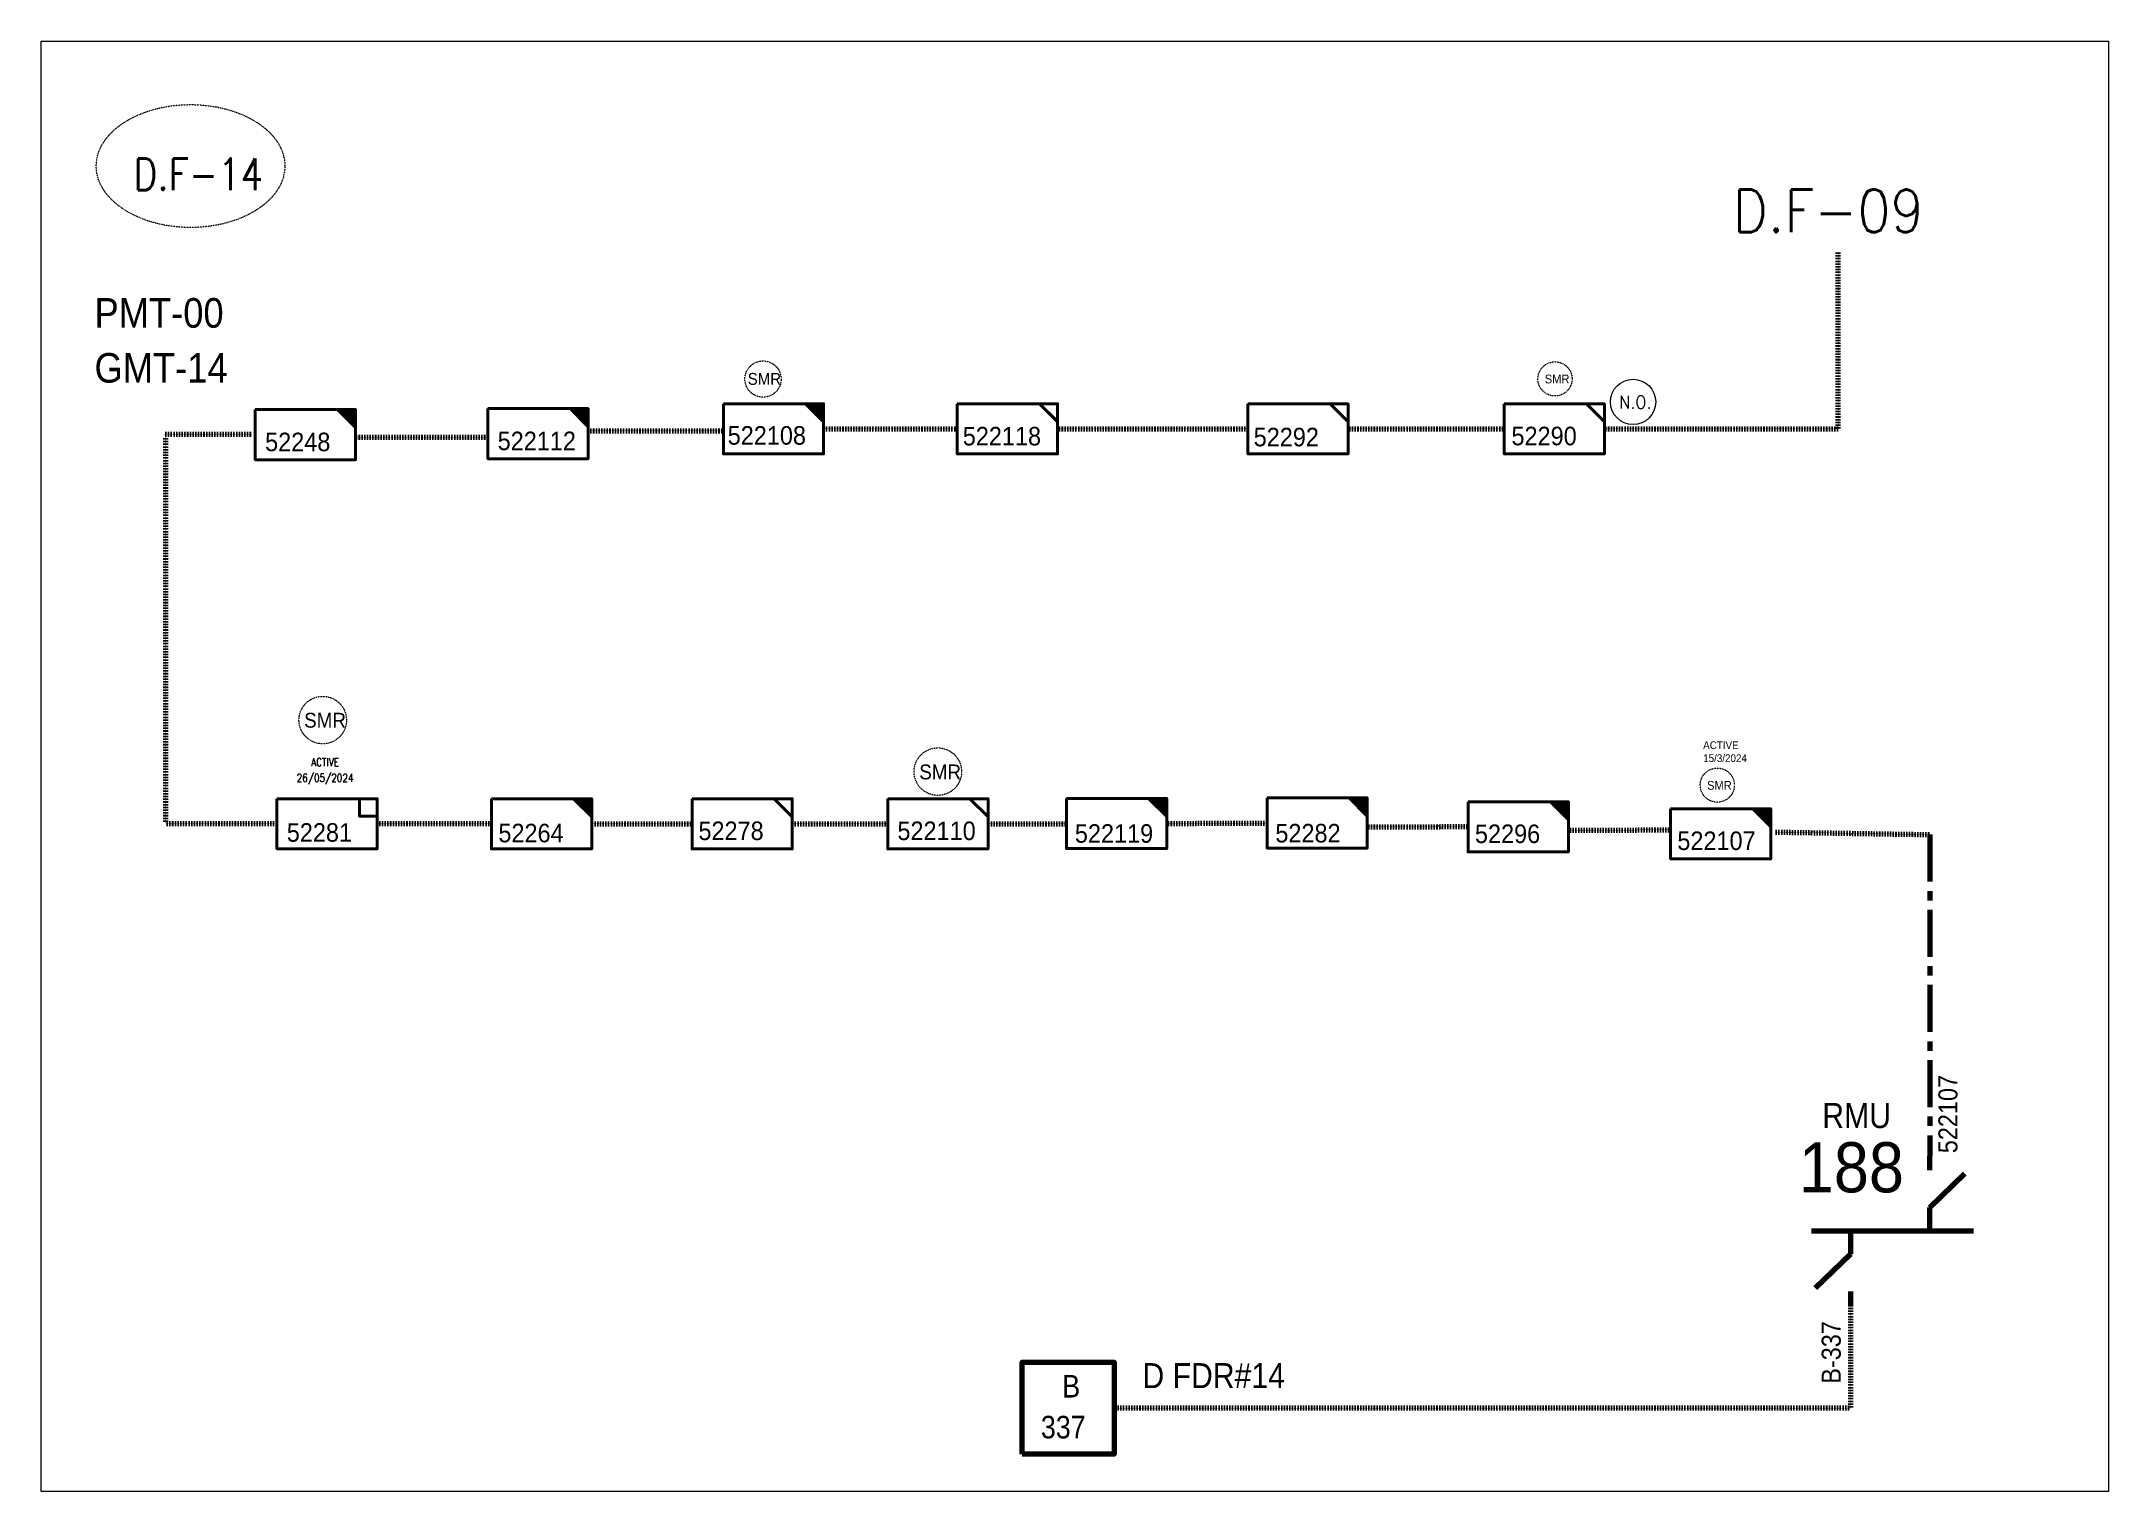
# Model space of a CAD drawing. Header units: metres. Extents: x 65984 to 144644, y -19036 to 23726.
# Drawn here: x 84321 to 85713, y -1490 to -513 of the extents above; entities that cross this region are included whole.
import ezdxf
from ezdxf.enums import TextEntityAlignment as Align

# ---------------------------------------------------------------- set-up
doc = ezdxf.new("R2010")
doc.units = ezdxf.units.M
doc.header["$MEASUREMENT"] = 0
doc.linetypes.add('( Center )', pattern=[2, 1.25, -0.25, 0.25, -0.25])
doc.linetypes.add('DGN Style 3', pattern=[0.013877, 0, -0.013877])
doc.layers.get('0').update_dxf_attribs({"color": 95, "lineweight": 40})
for name, color, linetype, lineweight in [('d_eos', 111, 'Continuous', 40), ('d_eos no', 121, 'Continuous', 40), ('d_switch', 95, 'Continuous', 40), ('d_tf no', 6, 'Continuous', 40), ('d_ug cable', 95, 'Continuous', 40), ('d_ug tf', 1, 'Continuous', 40), ('FDR  1  16', 234, 'Continuous', 40), ('fedr no', 95, 'Continuous', 40), ('GRID STATION  04', 7, 'Continuous', 40), ('Level 37', 7, 'Continuous', 0), ('O H MAIN FEEDER', 4, 'Continuous', 100), ('SW N O', 114, 'Continuous', 30)]:
    doc.layers.add(name, color=color, linetype=linetype, lineweight=lineweight)
doc.styles.add('NASKHF', font='naskhf.shx', dxfattribs={"height": 8})
doc.styles.add('Style-Arial', font='arial.ttf')
doc.styles.add('Style-ENGINEERING', font='ENGINEERING.shx')
doc.styles.add('Style-msdefault', font='msdefault.shx')
doc.styles.add('Style-simplex', font='simplex.shx')
doc.styles.add('Style-STANDARD', font='STANDARD.shx')

msp = doc.modelspace()

# ---------------------------------------------------------------- texts
at = {"layer": 'd_eos no', "color": 7, "linetype": 'Continuous', "lineweight": 13, "style": 'Style-Arial', "width": 0.88}
for s, p in [('PMT-00', (84356.5, -686.2)), ('GMT-14', (84356.5, -723.2))]:
    msp.add_text(s, height=19.9, dxfattribs=at).set_placement(p, align=Align.TOP_LEFT)
at = {"layer": 'd_eos no', "color": 7, "linetype": 'Continuous', "lineweight": 140, "style": 'Style-Arial', "width": 0.9}
msp.add_text('188', height=33.75, dxfattribs=at).set_placement((85504.2, -1254.5), align=Align.TOP_LEFT)
at = {"layer": 'd_switch', "color": 7, "linetype": 'Continuous', "lineweight": 30, "style": 'Style-ENGINEERING', "width": 0.921053}
for s, p in [('522107', (85598.2, -1261.9)), ('B-337', (85519.6, -1417.1))]:
    msp.add_text(s, height=12.82, rotation=90, dxfattribs=at).set_placement(p, align=Align.TOP_LEFT)
at = {"layer": 'd_tf no', "color": 1, "linetype": 'Continuous', "lineweight": 40, "style": 'Style-msdefault', "width": 0.945946}
for height, p in [(7.99, (84796.4, -736.6)), (5.92, (85333.1, -737.7)), (10.01, (84497.7, -965.4)), (10.01, (84911.9, -1000.2)), (5.92, (85442.4, -1011.3))]:
    msp.add_text('SMR', height=height, dxfattribs=at).set_placement(p, align=Align.TOP_LEFT)
at = {"layer": 'd_tf no', "color": 5, "linetype": 'Continuous', "lineweight": 40, "style": 'Style-msdefault', "width": 0.945946}
for s, p in [('52248', (84471.4, -776.8)), ('522112', (84628, -776.1)), ('522118', (84941.2, -772.9)), ('52292', (85137.1, -773.5)), ('52264', (84628.5, -1040.1)), ('52278', (84763.2, -1038.6)), ('522119', (85016.7, -1040.4)), ('52282', (85151.7, -1040.2)), ('52296', (85286.1, -1040.6))]:
    msp.add_text(s, height=12.49, dxfattribs=at).set_placement(p, align=Align.TOP_LEFT)
at = {"layer": 'd_tf no', "color": 2, "linetype": 'Continuous', "lineweight": 40, "style": 'Style-msdefault', "width": 0.945946}
for s, p in [('522108', (84782.9, -772.4)), ('52290', (85310.7, -772.8)), ('52281', (84486, -1039.7)), ('522110', (84897.2, -1038.6))]:
    msp.add_text(s, height=12.49, dxfattribs=at).set_placement(p, align=Align.TOP_LEFT)
at = {"layer": 'd_tf no', "color": 121, "linetype": 'Continuous', "lineweight": 40, "style": 'Style-msdefault', "width": 0.945946}
msp.add_text('522107', height=12.49, dxfattribs=at).set_placement((85422.4, -1045.3), align=Align.TOP_LEFT)
at = {"layer": 'd_tf no', "color": 121, "linetype": 'Continuous', "lineweight": 40, "ltscale": 1.264578, "insert": (85439.8, -984.6), "char_height": 5.228, "attachment_point": 1, "style": 'NASKHF'}
msp.add_mtext('\\Fmsdefault;\\H1x;\\W0.945946;ACTIVE\\P15/3/2024', dxfattribs=at)
at = {"layer": 'd_tf no', "color": 111, "linetype": 'Continuous', "lineweight": 13, "insert": (84511.8, -1004.8), "char_height": 5.296, "attachment_point": 5, "line_spacing_factor": 1.2, "style": 'Style-STANDARD'}
msp.add_mtext('\\H1x;\\W0.909091;ACTIVE\\P26/05/2024', dxfattribs=at)
at = {"layer": 'fedr no', "color": 6, "linetype": 'Continuous', "lineweight": 13, "style": 'Style-STANDARD', "width": 0.909091}
msp.add_text('D.F-14', height=21.36, dxfattribs=at).set_placement((84426.5, -602.8), align=Align.MIDDLE_CENTER)
at = {"layer": 'fedr no', "color": 55, "linetype": 'Continuous', "lineweight": 13, "style": 'Style-simplex', "width": 0.909091}
msp.add_text('D.F-09', height=28.66, dxfattribs=at).set_placement((85524.1, -627.5), align=Align.MIDDLE_CENTER)
at = {"layer": 'GRID STATION  04', "color": 7, "linetype": 'Continuous', "lineweight": 70, "style": 'Style-msdefault'}
for s, height, width, p in [('D FDR#14', 16.88, 0.9, (85062.2, -1403.2)), ('B', 15.2, 0.888889, (85008.2, -1411.2)), ('337', 15.19, 0.888889, (84993.8, -1438.7))]:
    msp.add_text(s, height=height, dxfattribs=dict(at, width=width)).set_placement(p, align=Align.TOP_LEFT)
at = {"layer": 'Level 37', "color": 7, "linetype": 'Continuous', "lineweight": 80, "style": 'Style-msdefault', "width": 0.9}
msp.add_text('RMU', height=16.88, dxfattribs=at).set_placement((85520, -1228.1), align=Align.TOP_LEFT)

# ---------------------------------------------------------------- blocks, each defined once
blk = doc.blocks.new('TF_8')
at = {"color": 0, "linetype": 'ByBlock', "lineweight": -2}
blk.add_line((6.3, 4.95), (9.9, 1.35), dxfattribs=at)
blk.add_3dface([(-10.1, 4.95), (9.9, 4.95), (9.9, -5.05), (-10.1, -5.05)], dxfattribs=at)
blk = doc.blocks.new('exist.us-1000kva')
at = {"color": 0, "linetype": 'ByBlock', "lineweight": -2, "flags": 128}
blk.add_lwpolyline([(39.99, 12.92), (32.8, 20), (40, 20)], close=True, dxfattribs=at)
at = {"color": 0, "linetype": 'ByBlock', "lineweight": -2, "extrusion": (0, 0, -1)}
blk.add_solid([(-39.99, 12.92), (-32.8, 20), (-40, 20)], dxfattribs=at)
at = {"color": 0, "linetype": 'ByBlock', "lineweight": -2, "xscale": 2, "yscale": 2}
blk.add_blockref('TF_8', (20.2, 10.1), dxfattribs=at)
blk = doc.blocks.new('TF3')
at = {"color": 0, "linetype": 'ByBlock', "lineweight": -2}
for p, q in [((11.3, 9), (18.3, 9)), ((18.3, 9), (18.3, 2))]:
    blk.add_line(p, q, dxfattribs=at)
at = {"color": 0, "linetype": 'ByBlock', "lineweight": -2, "flags": 128}
blk.add_lwpolyline([(18.3, 2), (11.3, 2), (11.3, 9)], dxfattribs=at)
at = {"color": 0, "linetype": 'ByBlock', "lineweight": -2}
blk.add_3dface([(-21.7, 9), (18.3, 9), (18.3, -11), (-21.7, -11)], dxfattribs=at)
blk = doc.blocks.new('*U885')
at = {"layer": 'd_eos', "color": 7, "linetype": 'Continuous', "lineweight": 211, "ltscale": 0.638341}
for p, q in [((-7.44, 12.09), (-7.44, 14.92)), ((-7.44, 4.65), (-14.45, 11.44)), ((-7.44, 0), (-7.44, 4.65)), ((16.16, 0), (-16.16, 0)), ((8.41, 0), (8.41, -4.65)), ((8.41, -4.65), (15.42, -11.45)), ((8.41, -12.09), (8.41, -14.92))]:
    blk.add_line(p, q, dxfattribs=at)
blk = doc.blocks.new('*U2274')
at = {"layer": 'd_ug tf', "color": 5, "linetype": 'Continuous', "lineweight": 40, "flags": 128}
blk.add_lwpolyline([(11.46, 1.66), (7.33, 5.73), (11.47, 5.73)], close=True, dxfattribs=at)
at = {"layer": 'd_ug tf', "color": 5, "linetype": 'Continuous', "lineweight": 40, "xscale": 1.147979204721027, "yscale": 1.147979204721027, "zscale": 0.3630735559045985, "rotation": 359.9999999999999}
blk.add_blockref('TF_8', (0.1, 0.04), dxfattribs=at)
blk = doc.blocks.new('*U893')
at = {"layer": 'SW N O', "color": 3, "lineweight": 13}
blk.add_circle((0, 0), 16.8, dxfattribs=at)
at = {"layer": 'SW N O', "color": 3, "lineweight": 13, "style": 'Style-STANDARD'}
blk.add_text('N.O.', height=9.6, dxfattribs=at).set_placement((1.7, -0.2), align=Align.MIDDLE_CENTER)

# ---------------------------------------------------------------- linework, layer by layer
at = {"layer": 'd_ug cable', "color": 5, "linetype": 'DGN Style 3', "lineweight": 106}
for p, q in [((84462.3, -778), (84403.1, -778)), ((84689.4, -775.6), (84779.3, -775.6)), ((84847.5, -774.2), (84937.5, -774.2)), ((85005, -774.3), (85133.2, -774.3)), ((85200.7, -774.3), (85305.8, -774.3)), ((84531.8, -779.9), (84621.7, -779.9)), ((84479.4, -1040.1), (84404.7, -1040.1)), ((84623.8, -1040.1), (84546.9, -1040.1)), ((84691.3, -1040.1), (84758.9, -1040.1)), ((84826.4, -1040.2), (84890.7, -1040.2)), ((84958.2, -1040.1), (85011, -1040.1)), ((85078.6, -1039.9), (85146.1, -1039.6)), ((85213.9, -1042.2), (85281.5, -1042)), ((85350.3, -1044.5), (85417.8, -1044.2)), ((85488.4, -1045.7), (85592.4, -1047.4))]:
    msp.add_line(p, q, dxfattribs=at)
at = {"layer": 'd_ug cable', "color": 5, "linetype": 'DGN Style 3', "lineweight": 106, "flags": 128}
for points in [[(85373.3, -774.2), (85530.6, -774.2), (85530.6, -655.2)], [(84404.3, -779.8), (84404.3, -1039.8)], [(85538.9, -1364.5), (85538.9, -1433.6), (85043.1, -1433.6)]]:
    msp.add_lwpolyline(points, dxfattribs=at)
at = {"layer": 'd_ug cable', "color": 2, "linetype": 'DGN Style 3', "lineweight": 13}
for centre, radius in [((84806.7, -740.7), 12.2), ((85340, -740.6), 11.5), ((84510.2, -970.3), 16), ((84924.4, -1005), 16), ((85449.3, -1014.1), 11.5)]:
    msp.add_circle(centre, radius, dxfattribs=at)
at = {"layer": 'FDR  1  16', "color": 5, "linetype": '( Center )', "lineweight": 140, "ltscale": 25.312626, "flags": 128}
msp.add_lwpolyline([(85592.4, -1047.4), (85592.4, -1263.8)], dxfattribs=at)
at = {"layer": 'fedr no', "color": 82, "linetype": 'DGN Style 3', "lineweight": 13, "true_color": 0x1dc70e}
msp.add_ellipse((84421.2, -597.3), major_axis=(63.5, 0), ratio=0.651175, dxfattribs=at)
at = {"layer": 'GRID STATION  04', "color": 7, "linetype": 'Continuous', "lineweight": 70, "ltscale": 1.987645, "flags": 128}
msp.add_lwpolyline([(84981.1, -1464.6), (84981.1, -1402.6), (85043.1, -1402.6), (85043.1, -1464.6)], close=True, dxfattribs=at)
at = {"layer": 'O H MAIN FEEDER', "color": 140, "lineweight": 13, "ltscale": 0.498271, "flags": 128}
msp.add_lwpolyline([(84320.7, -513.3), (85712.8, -513.3), (85712.8, -1489.7), (84320.7, -1489.7)], close=True, dxfattribs=at)

# ---------------------------------------------------------------- block references
at = {"layer": 'd_eos', "color": 7, "linetype": 'Continuous', "lineweight": 211, "ltscale": 2.154401, "extrusion": (0, 0, -1), "xscale": 3.375, "yscale": 3.375, "zscale": 3.375, "rotation": 359.9971420911775}
msp.add_blockref('*U885', (-85567.3, -1314.2), dxfattribs=at)
at = {"layer": 'd_ug tf', "color": 5, "linetype": 'Continuous', "lineweight": 40, "xscale": 1.688274812368913, "yscale": 1.688274812368913, "zscale": 1.06790774075025, "rotation": 359.9999999999999}
for p in [(84464.8, -795), (84621.4, -794.4), (84623.8, -1057), (85011, -1056.8), (85146.1, -1056.5), (85281.5, -1059.1)]:
    msp.add_blockref('exist.us-1000kva', p, dxfattribs=at)
at = {"layer": 'd_ug tf', "color": 2, "linetype": 'Continuous', "lineweight": 40, "rotation": 359.9999999999999}
for name, p, xscale, yscale, zscale in [('exist.us-1000kva', (84780, -791.1), 1.688274812368913, 1.688274812368913, 1.06790774075025), ('TF3', (84516, -1038.4), 1.687842614016944, 1.687842614016944, 0.3254982793806759), ('exist.us-1000kva', (85417.8, -1063.8), 1.688274812368913, 1.688274812368913, 1.06790774075025)]:
    msp.add_blockref(name, p, dxfattribs=dict(at, xscale=xscale, yscale=yscale, zscale=zscale))
at = {"layer": 'd_ug tf', "color": 5, "linetype": 'Continuous', "lineweight": 40}
for name, p, xscale, yscale, zscale in [('*U2274', (84971.3, -774.2), 2.941298597441379, 2.941298597441379, 2.941298597441379), ('TF_8', (85167.3, -774.1), 3.376549624737826, 3.376549624737826, 1.06790774075025), ('TF_8', (84793, -1040), 3.376549624737826, 3.376549624737826, 1.06790774075025)]:
    msp.add_blockref(name, p, dxfattribs=dict(at, xscale=xscale, yscale=yscale, zscale=zscale))
at = {"layer": 'd_ug tf', "color": 2, "linetype": 'Continuous', "lineweight": 40, "xscale": 3.376549624737826, "yscale": 3.376549624737826, "zscale": 1.06790774075025}
for p in [(85339.9, -774.1), (84924.8, -1040)]:
    msp.add_blockref('TF_8', p, dxfattribs=at)
at = {"layer": 'SW N O', "color": 3, "lineweight": 13, "xscale": 0.9071394609581471, "yscale": 0.9071394609581471, "zscale": 0.9071394609581471}
msp.add_blockref('*U893', (85392.6, -756.1), dxfattribs=at)

msp.set_redraw_order([(e.dxf.handle, doc.entitydb.next_handle()) for e in msp.query("TEXT MTEXT ATTDEF DIMENSION ARC_DIMENSION")])  # texts and dimensions are drawn at this point

doc.saveas('drawing.dxf')
